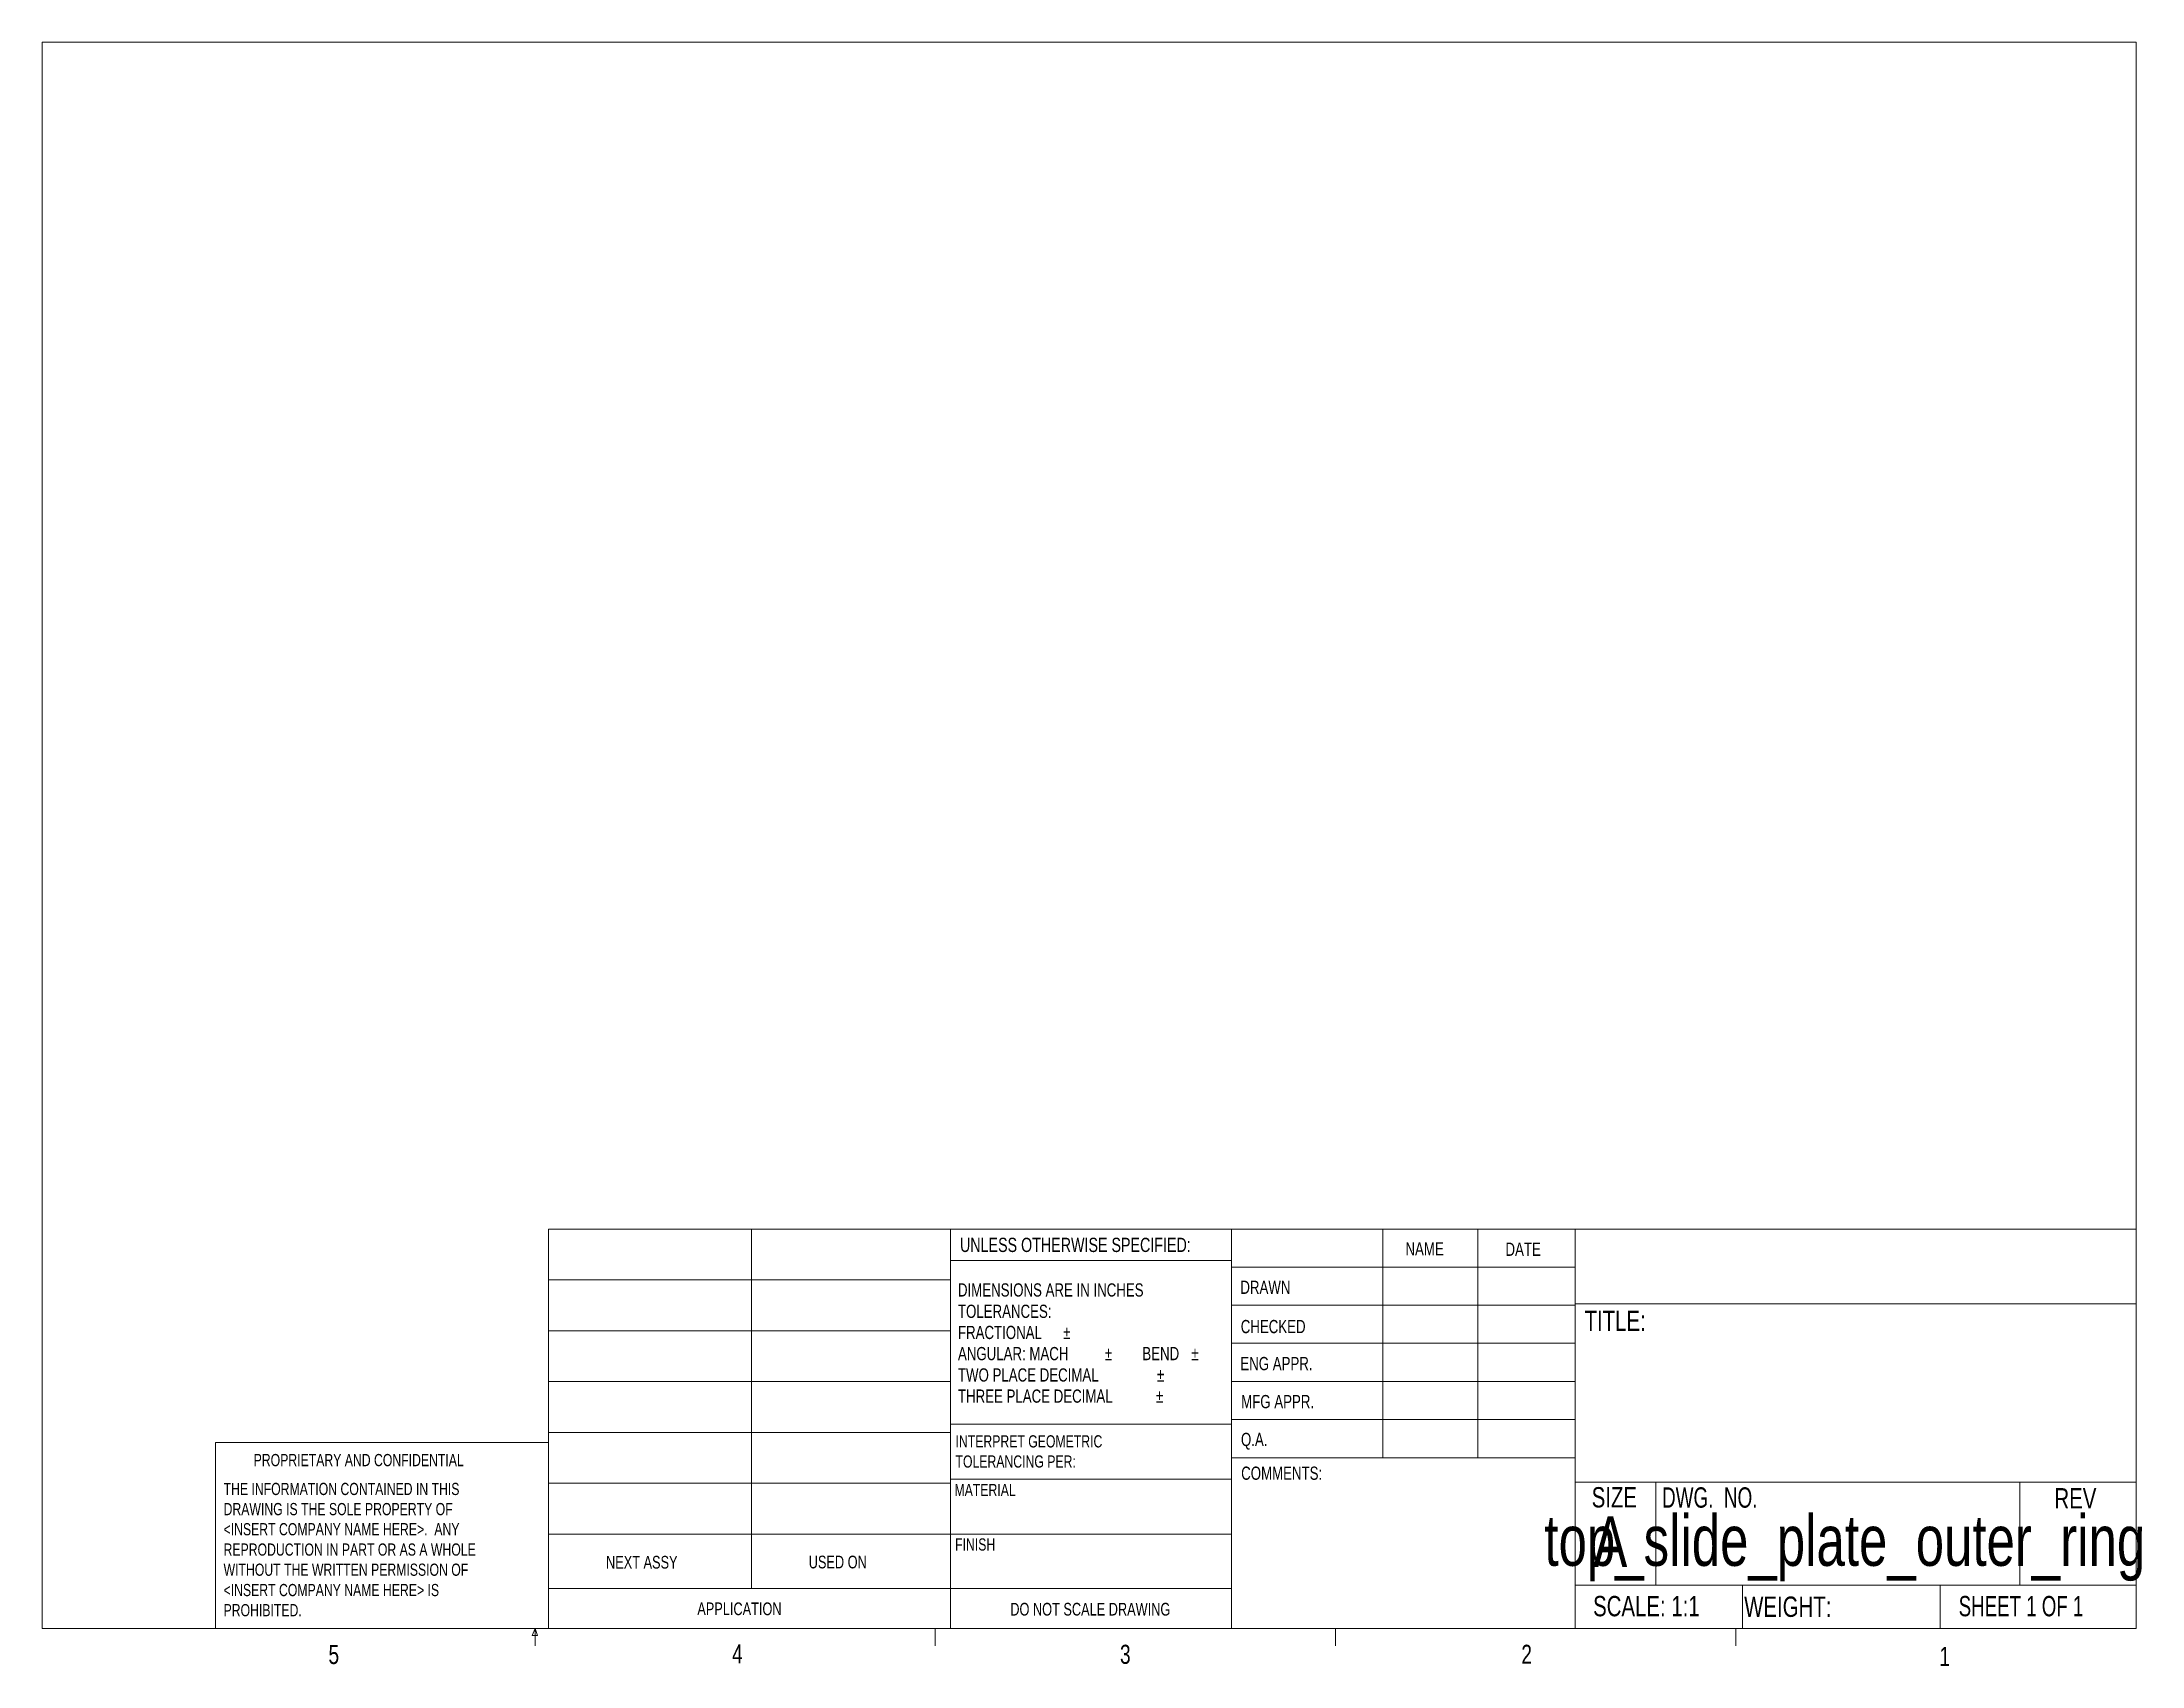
# Model space of a CAD drawing. Header units: inches. Extents: x -15.7 to 10.7, y -2.7 to 13.2.
# Drawn here: x 0.33 to 10.66, y 0.21 to 8.19 of the extents above; entities that cross this region are included whole.
import ezdxf

# ---------------------------------------------------------------- set-up
doc = ezdxf.new("R2010")
doc.units = ezdxf.units.IN
doc.header["$MEASUREMENT"] = 0
doc.styles.add('SLDTEXTSTYLE0', font='TXT', dxfattribs={"width": 0.75})
doc.styles.add('SLDTEXTSTYLE1', font='TXT', dxfattribs={"width": 0.6875})
doc.styles.add('SLDTEXTSTYLE2', font='TXT', dxfattribs={"width": 0.694444})

msp = doc.modelspace()

# ---------------------------------------------------------------- texts
at = {"color": 7, "linetype": 'Continuous', "lineweight": 0}
for s, insert, char_height, attachment_point, style in [('UNLESS OTHERWISE SPECIFIED:', (4.845, 2.313), 0.07, 1, 'SLDTEXTSTYLE0'), ('NAME', (7.036, 2.291), 0.065, 1, 'SLDTEXTSTYLE0'), ('DATE', (7.528, 2.289), 0.065, 1, 'SLDTEXTSTYLE0'), ('DRAWN', (6.224, 2.102), 0.065, 1, 'SLDTEXTSTYLE0'), ('CHECKED', (6.226, 1.909), 0.065, 1, 'SLDTEXTSTYLE0'), ('TITLE:', (7.917, 1.955), 0.1, 1, 'SLDTEXTSTYLE0'), ('ENG APPR.', (6.224, 1.727), 0.065, 1, 'SLDTEXTSTYLE0'), ('MFG APPR.', (6.228, 1.54), 0.065, 1, 'SLDTEXTSTYLE0'), ('Q.A.', (6.227, 1.354), 0.065, 1, 'SLDTEXTSTYLE0'), ('PROPRIETARY AND CONFIDENTIAL', (1.371, 1.25), 0.06, 1, 'SLDTEXTSTYLE0'), ('COMMENTS:', (6.228, 1.188), 0.065, 1, 'SLDTEXTSTYLE0'), ('MATERIAL', (4.818, 1.103), 0.06, 1, 'SLDTEXTSTYLE0'), ('SIZE', (7.952, 1.087), 0.1, 1, 'SLDTEXTSTYLE0'), ('DWG.  NO.', (8.298, 1.086), 0.1, 1, 'SLDTEXTSTYLE2'), ('REV', (10.228, 1.082), 0.1, 1, 'SLDTEXTSTYLE0'), ('top_slide_plate_outer_ring', (9.197, 0.95), 0.25, 2, 'SLDTEXTSTYLE0'), ('A', (7.96, 0.944), 0.25, 1, 'SLDTEXTSTYLE0'), ('FINISH', (4.821, 0.835), 0.06, 1, 'SLDTEXTSTYLE0'), ('NEXT ASSY', (3.104, 0.749), 0.0625, 1, 'SLDTEXTSTYLE0'), ('USED ON', (4.101, 0.75), 0.0625, 1, 'SLDTEXTSTYLE0'), ('APPLICATION', (3.553, 0.52), 0.0625, 1, 'SLDTEXTSTYLE0'), ('DO NOT SCALE DRAWING', (5.486, 0.518), 0.0625, 2, 'SLDTEXTSTYLE0'), ('SCALE: 1:1', (7.959, 0.552), 0.1, 1, 'SLDTEXTSTYLE0'), ('WEIGHT:', (8.702, 0.549), 0.1, 1, 'SLDTEXTSTYLE0'), ('SHEET 1 OF 1', (9.757, 0.552), 0.1, 1, 'SLDTEXTSTYLE1'), ('5', (1.739, 0.311), 0.0938, 1, 'SLDTEXTSTYLE0'), ('4', (3.724, 0.314), 0.0938, 1, 'SLDTEXTSTYLE0'), ('3', (5.632, 0.312), 0.0938, 1, 'SLDTEXTSTYLE0'), ('2', (7.606, 0.312), 0.0938, 1, 'SLDTEXTSTYLE0'), ('1', (9.662, 0.301), 0.0938, 1, 'SLDTEXTSTYLE0')]:
    msp.add_mtext(s, dxfattribs=dict(at, insert=insert, char_height=char_height, attachment_point=attachment_point, style=style))

# ---------------------------------------------------------------- blocks, each defined once
blk = doc.blocks.new('SW_NOTE_0')
at = {"color": 0, "linetype": 'Continuous', "lineweight": 0, "char_height": 0.06, "attachment_point": 1, "style": 'SLDTEXTSTYLE0'}
for s, insert in [('INTERPRET GEOMETRIC', (0, 0.077)), ('TOLERANCING PER:', (0, -0.022))]:
    blk.add_mtext(s, dxfattribs=dict(at, insert=insert))
blk = doc.blocks.new('SW_NOTE_1')
at = {"color": 0, "linetype": 'Continuous', "lineweight": 0, "char_height": 0.065, "attachment_point": 1, "style": 'SLDTEXTSTYLE0'}
for s, insert in [('DIMENSIONS ARE IN INCHES', (0, 0.084)), ('TOLERANCES:', (0, -0.021)), ('FRACTIONAL', (0, -0.125)), ('%%p', (0.518, -0.125)), ('ANGULAR: MACH', (0, -0.229)), ('%%p', (0.723, -0.229)), ('BEND', (0.907, -0.229)), ('%%p', (1.148, -0.229)), ('TWO PLACE DECIMAL', (0, -0.334)), ('%%p', (0.979, -0.334)), ('THREE PLACE DECIMAL', (0, -0.438)), ('%%p', (0.974, -0.438))]:
    blk.add_mtext(s, dxfattribs=dict(at, insert=insert))
blk = doc.blocks.new('SW_NOTE_2')
at = {"color": 0, "linetype": 'Continuous', "lineweight": 0, "char_height": 0.06, "attachment_point": 1, "style": 'SLDTEXTSTYLE0'}
for s, insert in [('THE INFORMATION CONTAINED IN THIS', (0, 0.077)), ('DRAWING IS THE SOLE PROPERTY OF', (0, -0.022)), ('<INSERT COMPANY NAME HERE>.  ANY', (0, -0.121)), ('REPRODUCTION IN PART OR AS A WHOLE', (0, -0.221)), ('WITHOUT THE WRITTEN PERMISSION OF', (0, -0.32)), ('<INSERT COMPANY NAME HERE> IS', (0, -0.42)), ('PROHIBITED.', (0, -0.519))]:
    blk.add_mtext(s, dxfattribs=dict(at, insert=insert))

# ---------------------------------------------------------------- linework, layer by layer
at = {"color": 7, "linetype": 'Continuous', "lineweight": 0}
for p, q in [((0.33, 8.192), (10.63, 8.192)), ((0.33, 8.192), (0.33, 0.392)), ((10.63, 0.392), (10.63, 8.192)), ((2.821, 2.356), (10.63, 2.356)), ((2.821, 0.392), (2.821, 2.356)), ((3.819, 2.356), (3.819, 0.588)), ((4.798, 0.392), (4.798, 2.356)), ((6.18, 2.356), (6.18, 0.392)), ((6.924, 2.356), (6.924, 1.231)), ((7.392, 2.356), (7.392, 1.231)), ((7.871, 2.356), (7.871, 0.392)), ((6.18, 2.202), (4.798, 2.202)), ((2.821, 2.106), (4.798, 2.106)), ((6.18, 2.169), (7.871, 2.169)), ((6.18, 1.981), (7.871, 1.981)), ((7.871, 1.989), (10.63, 1.989)), ((2.821, 1.856), (4.798, 1.856)), ((6.18, 1.794), (7.871, 1.794)), ((2.821, 1.606), (4.798, 1.606)), ((7.871, 1.606), (6.18, 1.606)), ((2.821, 1.356), (4.798, 1.356)), ((4.798, 1.396), (6.18, 1.396)), ((7.871, 1.419), (6.18, 1.419)), ((1.184, 0.392), (1.184, 1.306)), ((2.821, 1.306), (1.184, 1.306)), ((7.871, 1.231), (6.18, 1.231)), ((2.821, 1.106), (4.798, 1.106)), ((4.798, 1.126), (6.18, 1.126)), ((7.871, 1.112), (10.63, 1.112)), ((8.267, 1.112), (8.267, 0.605)), ((10.058, 1.112), (10.058, 0.605)), ((2.821, 0.856), (4.798, 0.856)), ((4.798, 0.856), (6.18, 0.856)), ((2.821, 0.588), (6.18, 0.588)), ((7.871, 0.605), (10.63, 0.605)), ((8.694, 0.605), (8.694, 0.392)), ((9.666, 0.605), (9.666, 0.392)), ((10.63, 0.392), (0.33, 0.392)), ((2.741, 0.357), (2.755, 0.392)), ((2.767, 0.357), (2.741, 0.357)), ((2.755, 0.392), (2.755, 0.307)), ((2.755, 0.392), (2.767, 0.357)), ((4.723, 0.392), (4.723, 0.307)), ((6.692, 0.392), (6.692, 0.307)), ((8.661, 0.392), (8.661, 0.307))]:
    msp.add_line(p, q, dxfattribs=at)

# ---------------------------------------------------------------- block references
for name, p in [('SW_NOTE_1', (4.835, 2.005)), ('SW_NOTE_0', (4.823, 1.265)), ('SW_NOTE_2', (1.223, 1.031))]:
    msp.add_blockref(name, p, dxfattribs=at)

msp.set_redraw_order([(e.dxf.handle, doc.entitydb.next_handle()) for e in msp.query("TEXT MTEXT ATTDEF DIMENSION ARC_DIMENSION")])  # texts and dimensions are drawn at this point

doc.saveas('drawing.dxf')
